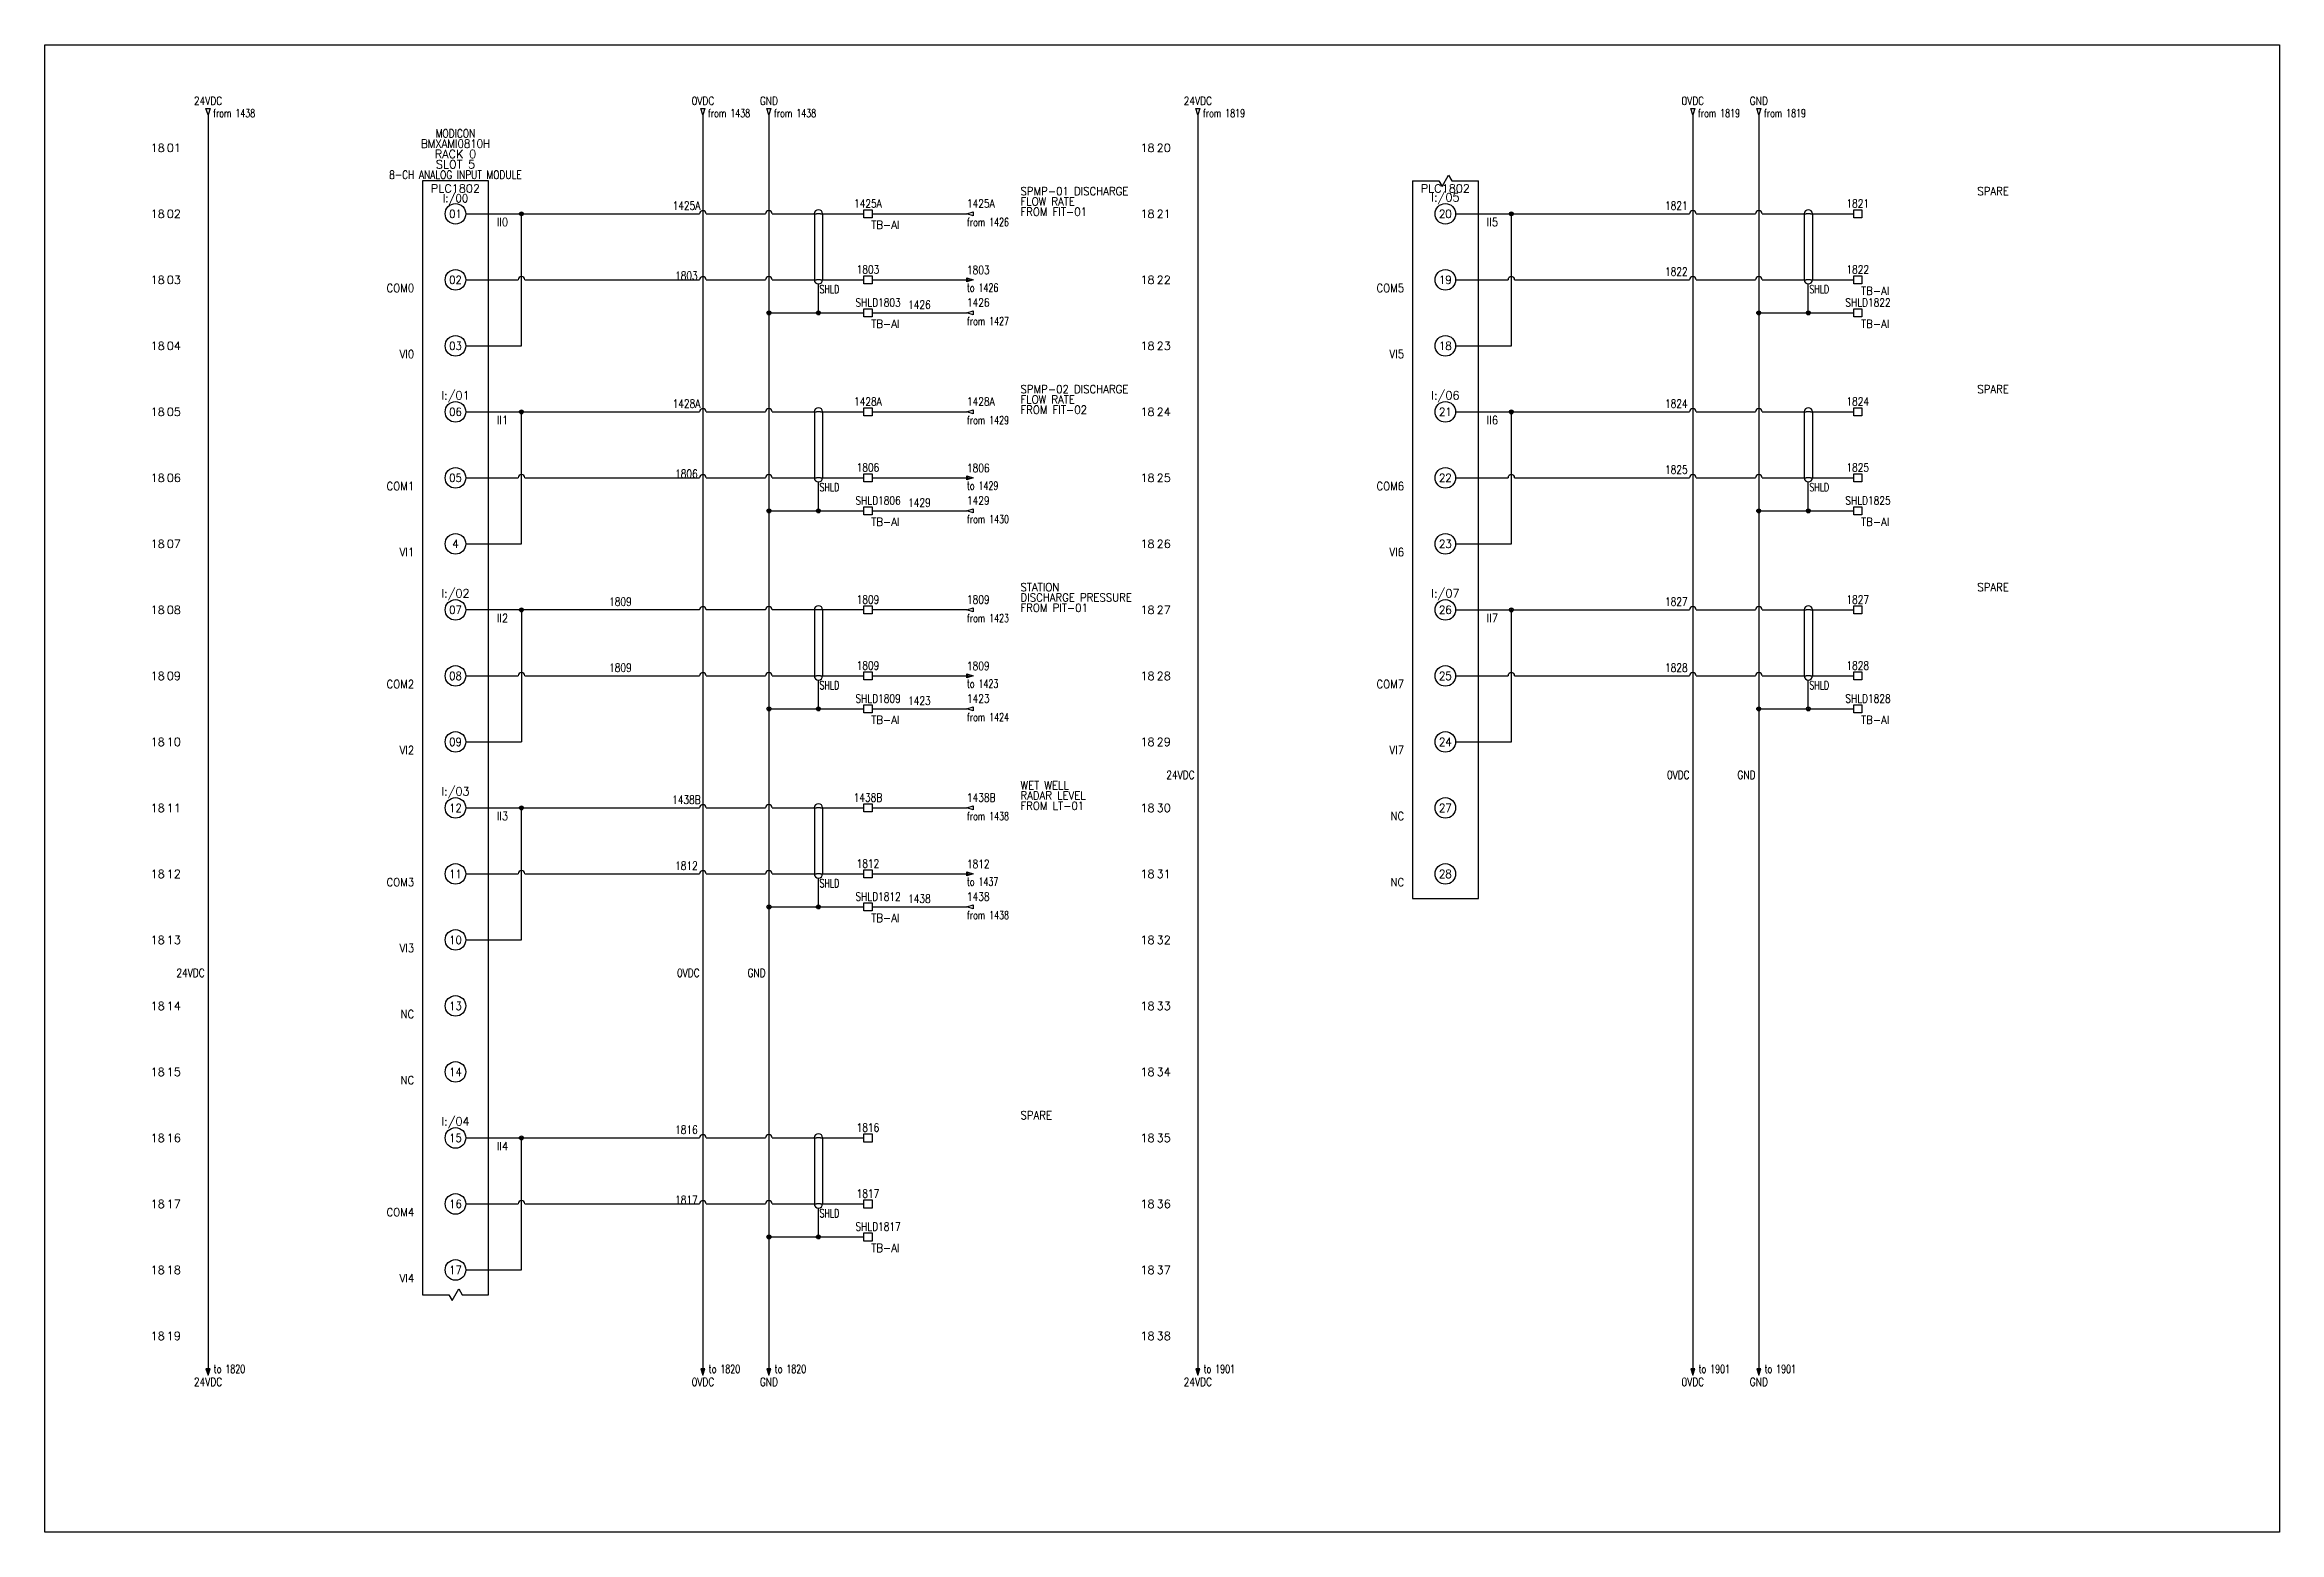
# Model space of a CAD drawing. Header units: inches. Extents: x 0 to 33.9, y 0 to 22.6.
import ezdxf
from ezdxf.enums import TextEntityAlignment as Align

# ---------------------------------------------------------------- set-up
doc = ezdxf.new("R2010")
doc.units = ezdxf.units.IN
doc.header["$MEASUREMENT"] = 0
for name, color, linetype in [('DESC', 150, 'Continuous'), ('LINK', 9, 'Continuous'), ('MISC', 7, 'Continuous'), ('SYMS', 7, 'Continuous'), ('TAGS', 150, 'Continuous'), ('TERMS', 123, 'Continuous'), ('WIRENO', 72, 'Continuous'), ('WIREREF', 52, 'Continuous'), ('WIREREF_DEST', 52, 'Continuous'), ('WIRES', 7, 'Continuous'), ('XREF', 7, 'Continuous')]:
    doc.layers.add(name, color=color, linetype=linetype)
doc.layers.add('VIEWPORTS', color=10, linetype='Continuous', plot=False)
doc.styles.add('WD', font='romans.shx')

msp = doc.modelspace()

# ---------------------------------------------------------------- texts
at = {"style": 'WD'}
for p in [(1.844, 20), (16.844, 20), (1.844, 19), (16.844, 19), (1.844, 18), (16.844, 18), (1.844, 17), (16.844, 17), (1.844, 16), (16.844, 16), (1.844, 15), (16.844, 15), (1.844, 14), (16.844, 14), (1.844, 13), (16.844, 13), (1.844, 12), (16.844, 12), (1.844, 11), (16.844, 11), (1.844, 10), (16.844, 10), (1.844, 9), (16.844, 9), (1.844, 8), (16.844, 8), (1.844, 7), (16.844, 7), (1.844, 6), (16.844, 6), (1.844, 5), (16.844, 5), (1.844, 4), (16.844, 4), (1.844, 3), (16.844, 3)]:
    msp.add_text('18', height=0.125, dxfattribs=at).set_placement(p, align=Align.MIDDLE_RIGHT)
for s, p in [('02', (1.875, 20)), ('21', (16.875, 20)), ('03', (1.875, 19)), ('22', (16.875, 19)), ('04', (1.875, 18)), ('23', (16.875, 18)), ('05', (1.875, 17)), ('24', (16.875, 17)), ('06', (1.875, 16)), ('25', (16.875, 16)), ('07', (1.875, 15)), ('26', (16.875, 15)), ('08', (1.875, 14)), ('27', (16.875, 14)), ('09', (1.875, 13)), ('28', (16.875, 13)), ('10', (1.875, 12)), ('29', (16.875, 12)), ('11', (1.875, 11)), ('30', (16.875, 11)), ('12', (1.875, 10)), ('31', (16.875, 10)), ('13', (1.875, 9)), ('32', (16.875, 9)), ('14', (1.875, 8)), ('33', (16.875, 8)), ('15', (1.875, 7)), ('34', (16.875, 7)), ('16', (1.875, 6)), ('35', (16.875, 6)), ('17', (1.875, 5)), ('36', (16.875, 5)), ('18', (1.875, 4)), ('37', (16.875, 4)), ('19', (1.875, 3)), ('38', (16.875, 3))]:
    msp.add_text(s, height=0.125, dxfattribs=at).set_placement(p, align=Align.MIDDLE_LEFT)

# ---------------------------------------------------------------- blocks, each defined once
blk = doc.blocks.new('WD_MLRH6')
at = {"style": 'WD'}
blk.add_attdef('SHEET', text='', height=0.125, dxfattribs=at).set_placement((-0.656, 0), align=Align.MIDDLE_RIGHT)
blk.add_attdef('RUNGFIRST', text='', height=0.125, dxfattribs=at).set_placement((-0.625, 0), align=Align.MIDDLE_LEFT)
at = {"style": 'WD', "flags": 1}
for tag, p in [('WIRE-START', (-0.25, -0.356)), ('RUNGHORV', (-0.25, -0.127)), ('WIREMODE', (-0.25, -0.281)), ('RUNGDIST', (-0.25, -0.2)), ('RUNGCNT', (-0.25, -0.237)), ('RUNGINC', (-0.25, -0.163)), ('WIREFMT', (-0.25, -0.321)), ('WIRE-GSUF', (-0.25, -0.396)), ('PH3SPACE', (-0.25, -0.437))]:
    blk.add_attdef(tag, text='', height=0.025, dxfattribs=at).set_placement(p, align=Align.RIGHT)
blk = doc.blocks.new('HT0W01')
for p, q in [((-0.062, 0.062), (0.062, 0.062)), ((-0.062, -0.062), (-0.062, 0.062)), ((0.062, 0.062), (0.062, -0.062)), ((0.062, -0.062), (-0.062, -0.062))]:
    blk.add_line(p, q)
at = {"style": 'WD'}
for tag, p, width in [('INST', (0.062, 0.42), 0.7), ('LOC', (0.062, 0.25), 0.7), ('DESC1', (0.05, -0.385), 0.8)]:
    blk.add_attdef(tag, p, '', height=0.125, dxfattribs=dict(at, width=width))
at = {"linetype": 'Continuous', "style": 'WD', "width": 0.8, "flags": 8}
blk.add_attdef('WIRENO', text='', height=0.125, dxfattribs=at).set_placement((0, 0.094), align=Align.CENTER)
at = {"style": 'WD', "flags": 1}
for tag, p, height in [('X4TERM01', (-0.062, 0), 0.0125), ('X4TERMDESC01', (-0.055, -0.023), 0.025), ('X2TERMDESC01', (-0.006, 0.029), 0.025), ('STRIPSEQ', (0, 0), 0.00125), ('X2TERM01', (0, 0.062), 0.0125), ('X1TERMDESC01', (0.039, 0.007), 0.025), ('X1TERM01', (0.062, 0), 0.0125), ('LINKTERM', (0, -0.002), 0.00125), ('X8TERM01', (0, -0.062), 0.0125), ('X8TERMDESC01', (0, -0.054), 0.025)]:
    blk.add_attdef(tag, p, '', height=height, dxfattribs=at)
at = {"linetype": 'Continuous', "style": 'WD', "width": 0.8, "flags": 1}
blk.add_attdef('MFG', text='', height=0.109, dxfattribs=at).set_placement((0.088, -0.406), align=Align.RIGHT)
at = {"linetype": 'Continuous', "style": 'WD'}
for tag, p, height, width, flags in [('TAGSTRIP', (0.05, -0.229), 0.125, 0.9, 8), ('CAT', (0.213, -0.406), 0.109, 0.8, 1), ('DESC2', (0.05, -0.541), 0.125, 0.8, 8), ('DESC3', (0.05, -0.698), 0.125, 0.8, 8)]:
    blk.add_attdef(tag, p, '', height=height, dxfattribs=dict(at, width=width, flags=flags))
at = {"style": 'WD', "width": 0.7, "flags": 1}
blk.add_attdef('ASSYCODE', (0.062, -0.281), '', height=0.01, dxfattribs=at)
blk = doc.blocks.new('HA1D2')
blk.add_lwpolyline([(0, 0.094), (0.031, 0.094), (0, 0), (-0.031, 0.094), (0, 0.094)])
at = {"style": 'WD', "width": 0.8, "flags": 8}
blk.add_attdef('WIRENO', text='', height=0.125, dxfattribs=at).set_placement((0, 0.15), align=Align.CENTER)
at = {"style": 'WD', "flags": 1}
for tag, p in [('X8TERM01', (0, 0)), ('SIGCODE', (0.026, 0.066))]:
    blk.add_attdef(tag, p, '', height=0.01, dxfattribs=at)
at = {"style": 'WD', "width": 0.7}
for tag, p in [('XREF', (0.077, -0.037)), ('DESC1', (0.077, -0.206))]:
    blk.add_attdef(tag, p, '', height=0.125, dxfattribs=at)
blk = doc.blocks.new('WD_WNV')
at = {"linetype": 'Continuous', "style": 'WD', "width": 0.8}
blk.add_attdef('WIRENO', text='', height=0.125, dxfattribs=at).set_placement((-0.05, 0), align=Align.MIDDLE_RIGHT)
at = {"style": 'WD', "flags": 1}
for tag, p in [('W01USER', (-0.062, 0.094)), ('W02USER', (-0.062, 0.086)), ('W03USER', (-0.062, 0.078)), ('W04USER', (-0.062, 0.07)), ('W05USER', (-0.062, 0.062)), ('W06USER', (-0.062, 0.055)), ('W07USER', (-0.062, 0.047)), ('W08USER', (-0.062, 0.039)), ('W09USER', (-0.062, 0.031)), ('W10USER', (-0.062, 0.023))]:
    blk.add_attdef(tag, text='', height=0.005, dxfattribs=at).set_placement(p, align=Align.CENTER)
blk = doc.blocks.new('HA1S4')
for points in [[(0, 0), (-0.031, 0), (0, -0.094), (0.031, 0), (0, 0)], [(0.016, -0.011), (-0.016, -0.011), (0, -0.058), (0.016, -0.011)]]:
    blk.add_lwpolyline(points)
at = {"style": 'WD', "flags": 1}
for tag, p in [('X2TERM01', (0, 0)), ('SIGCODE', (0.035, -0.083))]:
    blk.add_attdef(tag, p, '', height=0.01, dxfattribs=at)
at = {"style": 'WD', "width": 0.7}
for tag, p in [('XREF', (0.088, -0.062)), ('DESC1', (0.088, 0.113))]:
    blk.add_attdef(tag, p, '', height=0.125, dxfattribs=at)
at = {"style": 'WD', "width": 0.8, "flags": 8}
blk.add_attdef('WIRENO', text='', height=0.125, dxfattribs=at).set_placement((0, -0.259), align=Align.CENTER)
blk = doc.blocks.new('WD_WNH')
at = {"linetype": 'Continuous', "style": 'WD', "width": 0.8}
blk.add_attdef('WIRENO', text='', height=0.125, dxfattribs=at).set_placement((0, 0.062), align=Align.CENTER)
at = {"style": 'WD', "flags": 1}
for tag, p in [('W01USER', (0, 0.078)), ('W02USER', (0, 0.07)), ('W03USER', (0, 0.062)), ('W04USER', (0, 0.055)), ('W05USER', (0, 0.047)), ('W06USER', (0, 0.039)), ('W07USER', (0, 0.031)), ('W08USER', (0, 0.023)), ('W09USER', (0, 0.016)), ('W10USER', (0, 0.008))]:
    blk.add_attdef(tag, text='', height=0.005, dxfattribs=at).set_placement(p, align=Align.CENTER)
blk = doc.blocks.new('HT1001')
for p, q in [((-0.062, 0.062), (0.062, 0.062)), ((-0.062, -0.062), (-0.062, 0.062)), ((0.062, 0.062), (0.062, -0.062)), ((0.062, -0.062), (-0.062, -0.062))]:
    blk.add_line(p, q)
at = {"style": 'WD'}
for tag, p, width in [('INST', (0.062, 0.42), 0.7), ('LOC', (0.062, 0.25), 0.7), ('DESC1', (0.05, -0.385), 0.8)]:
    blk.add_attdef(tag, p, '', height=0.125, dxfattribs=dict(at, width=width))
at = {"style": 'WD', "flags": 1}
for tag, p, height in [('X4TERM01', (-0.062, 0), 0.0125), ('X4TERMDESC01', (-0.055, -0.023), 0.025), ('X2TERMDESC01', (-0.006, 0.029), 0.025), ('STRIPSEQ', (0, 0), 0.00125), ('X2TERM01', (0, 0.062), 0.0125), ('X2PIN01', (0.033, 0.084), 0.0125), ('X1TERMDESC01', (0.039, 0.007), 0.025), ('X1TERM01', (0.062, 0), 0.0125), ('X1PIN01', (0.087, 0.016), 0.0125), ('X4PIN01', (-0.114, -0.038), 0.0125), ('LINKTERM', (0, -0.002), 0.00125), ('X8TERM01', (0, -0.062), 0.0125), ('X8TERMDESC01', (0, -0.054), 0.025), ('X8PIN01', (0.026, -0.096), 0.0125)]:
    blk.add_attdef(tag, p, '', height=height, dxfattribs=at)
at = {"linetype": 'Continuous', "style": 'WD'}
for tag, p, height, width, flags in [('TERM01', (0.062, 0.094), 0.125, 0.8, 8), ('TAGSTRIP', (0.05, -0.229), 0.125, 0.9, 8), ('CAT', (0.213, -0.406), 0.109, 0.8, 1), ('DESC2', (0.05, -0.541), 0.125, 0.8, 8), ('DESC3', (0.05, -0.698), 0.125, 0.8, 8)]:
    blk.add_attdef(tag, p, '', height=height, dxfattribs=dict(at, width=width, flags=flags))
at = {"linetype": 'Continuous', "style": 'WD', "width": 0.8, "flags": 1}
blk.add_attdef('MFG', text='', height=0.109, dxfattribs=at).set_placement((0.088, -0.406), align=Align.RIGHT)
at = {"style": 'WD', "width": 0.7, "flags": 1}
blk.add_attdef('ASSYCODE', (0.062, -0.281), '', height=0.01, dxfattribs=at)
blk = doc.blocks.new('WDDOT')
for radius in [0.03, 0.0187, 0.00929]:
    blk.add_circle((0, 0), radius)
blk = doc.blocks.new('HW01_1')
blk.add_line((0.031, 0), (-0.031, 0))
blk.add_arc((0, 0), 0.0625, 360, 180)
at = {"style": 'WD', "width": 0.7, "flags": 1}
for tag, p in [('INST', (0, 0.396)), ('LOC', (0, 0.227))]:
    blk.add_attdef(tag, text='', height=0.125, dxfattribs=at).set_placement(p, align=Align.CENTER)
at = {"style": 'WD', "width": 0.8}
blk.add_attdef('TAG1', text='', height=0.125, dxfattribs=at).set_placement((-0.031, 0.062), align=Align.RIGHT)
at = {"style": 'WD'}
for tag, p in [('X8LINKL', (-0.062, 0)), ('X8LINKR', (0.062, 0))]:
    blk.add_attdef(tag, p, '', height=0.01, dxfattribs=at)
at = {"style": 'WD', "flags": 1}
for tag, p, height in [('X4TERM01', (-0.031, 0), 0.0125), ('X2TERM02', (0, 0.062), 0.0125), ('X1TERM01', (0.031, 0), 0.0125), ('WD_NOTJUMPERED', (0.097, 0.062), 0.01)]:
    blk.add_attdef(tag, p, '', height=height, dxfattribs=at)
at = {"linetype": 'Continuous', "style": 'WD', "flags": 9}
blk.add_attdef('ASSYCODE', text='', height=0.01, dxfattribs=at).set_placement((0.029, 0.042), align=Align.CENTER)
at = {"style": 'WD', "flags": 9}
blk.add_attdef('FAMILY', text='', height=0.01, dxfattribs=at).set_placement((0.023, 0.118), align=Align.CENTER)
at = {"style": 'WD', "width": 0.7, "flags": 1}
for tag, p in [('X2TERMDESC02', (0.016, 0.109)), ('XREF', (0.078, -0.3)), ('DESC1', (0.078, -0.459)), ('DESC2', (0.078, -0.621))]:
    blk.add_attdef(tag, p, '', height=0.125, dxfattribs=at)
at = {"style": 'WD', "width": 0.8}
blk.add_attdef('RATING1', (0.094, 0.062), '', height=0.125, dxfattribs=at)
at = {"style": 'WD', "width": 0.8, "flags": 1}
blk.add_attdef('MFG', text='', height=0.0938, dxfattribs=at).set_placement((-0.125, -0.031), align=Align.TOP_RIGHT)
blk.add_attdef('CAT', text='', height=0.0938, dxfattribs=at).set_placement((0.031, -0.031), align=Align.TOP_LEFT)
blk = doc.blocks.new('HW02_1')
blk.add_line((0.031, 0), (-0.031, 0))
blk.add_arc((0, 0), 0.0625, 180, 0)
at = {"style": 'WD', "width": 0.7, "flags": 1}
for tag, p in [('INST', (0, 0.349)), ('LOC', (0, 0.18))]:
    blk.add_attdef(tag, text='', height=0.125, dxfattribs=at).set_placement(p, align=Align.CENTER)
at = {"style": 'WD', "width": 0.8}
blk.add_attdef('TAG2', text='', height=0.125, dxfattribs=at).set_placement((-0.031, 0.031), align=Align.RIGHT)
at = {"style": 'WD'}
for tag, p in [('X2LINKL', (-0.063, 0)), ('X2LINKR', (0.062, 0))]:
    blk.add_attdef(tag, p, '', height=0.01, dxfattribs=at)
at = {"style": 'WD', "flags": 1}
for tag, p, height in [('X4TERM01', (-0.031, 0), 0.0125), ('X1TERM01', (0.031, 0), 0.0125), ('X8TERM02', (0, -0.063), 0.0125), ('WD_NOTJUMPERED', (0.097, -0.063), 0.01)]:
    blk.add_attdef(tag, p, '', height=height, dxfattribs=at)
at = {"style": 'WD', "flags": 9}
blk.add_attdef('FAMILY', text='', height=0.01, dxfattribs=at).set_placement((0.023, 0.118), align=Align.CENTER)
at = {"style": 'WD'}
for tag, p, width in [('RATING1', (0.094, 0.031), 0.8), ('X8TERMDESC02', (0.016, -0.204), 0.7)]:
    blk.add_attdef(tag, p, '', height=0.125, dxfattribs=dict(at, width=width))
at = {"style": 'WD', "width": 0.7, "flags": 1}
for tag, p in [('XREF', (0.016, -0.363)), ('DESC1', (0.016, -0.521)), ('DESC2', (0.016, -0.684))]:
    blk.add_attdef(tag, p, '', height=0.125, dxfattribs=at)
blk = doc.blocks.new('PLCIO_5F05')
at = {"layer": 'SYMS'}
for p, q in [((0.5, 0.5), (-0.5, 0.5)), ((-0.5, 0.5), (-0.5, -16.375)), ((0.5, -16.375), (0.5, 0.5)), ((-0.5, -16.375), (-0.1, -16.375)), ((-0.1, -16.375), (-0.05, -16.462)), ((-0.05, -16.462), (0.05, -16.288)), ((0.05, -16.288), (0.1, -16.375)), ((0.1, -16.375), (0.5, -16.375))]:
    blk.add_line(p, q, dxfattribs=at)
for centre in [(0, 0), (0, -1), (0, -2), (0, -3), (0, -4), (0, -5), (0, -6), (0, -7), (0, -8), (0, -9), (0, -10), (0, -11), (0, -12), (0, -13), (0, -14), (0, -15), (0, -16)]:
    blk.add_circle(centre, 0.156, dxfattribs=at)
at = {"layer": 'SYMS', "style": 'WD'}
for tag, width, p in [('INST', 0.8, (0, 1.482)), ('LOC', 0.8, (0, 1.312)), ('MFG', 0.8, (0, 1.156)), ('CAT', 0.9, (0, 1)), ('DESC', 0.8, (0, 0.53)), ('TAGA01', 0.9, (0, 0.174))]:
    blk.add_attdef(tag, text='', height=0.125, dxfattribs=dict(at, width=width)).set_placement(p, align=Align.CENTER)
at = {"layer": 'SYMS', "linetype": 'Continuous', "style": 'WD', "flags": 9}
blk.add_attdef('ASSYCODE', text='', height=0.01, dxfattribs=at).set_placement((0.23, 1.071), align=Align.CENTER)
at = {"layer": 'SYMS', "style": 'WD'}
for tag, p in [('LINE1', (0, 0.844)), ('LINE2', (0, 0.688)), ('TAG', (0, 0.322)), ('TAGA04', (0, -2.812)), ('TAGA07', (0, -5.812)), ('TAGA10', (0, -8.812)), ('TAGA15', (0, -13.812))]:
    blk.add_attdef(tag, text='', height=0.125, dxfattribs=at).set_placement(p, align=Align.CENTER)
at = {"layer": 'SYMS', "style": 'WD', "width": 0.9}
for tag, p in [('DESCB01', (-0.688, -0.125)), ('DESCA01', (-0.688, 0.031)), ('DESCC01', (-0.688, -0.281)), ('DESCD01', (-0.688, -0.438)), ('DESCE01', (-0.688, -0.594)), ('DESCB04', (-0.688, -3.125)), ('DESCA04', (-0.688, -2.969)), ('DESCC04', (-0.688, -3.281)), ('DESCD04', (-0.688, -3.438)), ('DESCE04', (-0.688, -3.594)), ('DESCB07', (-0.688, -6.125)), ('DESCA07', (-0.688, -5.969)), ('DESCC07', (-0.688, -6.281)), ('DESCD07', (-0.688, -6.438)), ('DESCE07', (-0.688, -6.594)), ('DESCB10', (-0.688, -9.125)), ('DESCA10', (-0.688, -8.969)), ('DESCC10', (-0.688, -9.281)), ('DESCD10', (-0.688, -9.438)), ('DESCE10', (-0.688, -9.594)), ('DESCA15', (-0.688, -13.969)), ('DESCB15', (-0.688, -14.125)), ('DESCC15', (-0.688, -14.281)), ('DESCD15', (-0.688, -14.438)), ('DESCE15', (-0.688, -14.594))]:
    blk.add_attdef(tag, text='', height=0.125, dxfattribs=at).set_placement(p, align=Align.RIGHT)
for tag, p in [('TERM01', (0, 0)), ('TERM02', (0, -1)), ('TERM03', (0, -2)), ('TERM04', (0, -3)), ('TERM05', (0, -4)), ('TERM06', (0, -5)), ('TERM07', (0, -6)), ('TERM08', (0, -7)), ('TERM09', (0, -8)), ('TERM10', (0, -9)), ('TERM11', (0, -10)), ('TERM12', (0, -11)), ('TERM13', (0, -12)), ('TERM14', (0, -13)), ('TERM15', (0, -14)), ('TERM16', (0, -15)), ('TERM17', (0, -16))]:
    blk.add_attdef(tag, text='', height=0.125, dxfattribs=at).set_placement(p, align=Align.MIDDLE_CENTER)
at = {"layer": 'SYMS', "style": 'WD', "flags": 1}
for tag, p in [('X1TERM01', (0.156, 0)), ('X1TERM02', (0.156, -1)), ('X1TERM03', (0.156, -2)), ('X1TERM04', (0.156, -3)), ('X1TERM05', (0.156, -4)), ('X1TERM06', (0.156, -5)), ('X1TERM07', (0.156, -6)), ('X1TERM08', (0.156, -7)), ('X1TERM09', (0.156, -8)), ('X1TERM10', (0.156, -9)), ('X1TERM11', (0.156, -10)), ('X1TERM12', (0.156, -11)), ('X1TERM13', (0.156, -12)), ('X1TERM14', (0.156, -13)), ('X1TERM15', (0.156, -14)), ('X1TERM16', (0.156, -15)), ('X1TERM17', (0.156, -16))]:
    blk.add_attdef(tag, p, '', height=0.01, dxfattribs=at)
at = {"layer": 'SYMS', "style": 'WD', "width": 0.9}
for tag, p in [('TERMDESC01', (0.625, -0.062)), ('TERMDESC04', (0.626, -3.062)), ('TERMDESC07', (0.626, -6.062)), ('TERMDESC10', (0.626, -9.062)), ('TERMDESC15', (0.626, -14.062))]:
    blk.add_attdef(tag, text='', height=0.125, dxfattribs=at).set_placement(p, align=Align.TOP_LEFT)
for tag, p in [('TERMDESC02', (-0.625, -1.062)), ('TERMDESC03', (-0.625, -2.062)), ('TERMDESC05', (-0.625, -4.062)), ('TERMDESC06', (-0.625, -5.062)), ('TERMDESC08', (-0.625, -7.062)), ('TERMDESC09', (-0.625, -8.062)), ('TERMDESC11', (-0.625, -10.062)), ('TERMDESC12', (-0.625, -11.062)), ('TERMDESC13', (-0.625, -12.062)), ('TERMDESC14', (-0.625, -13.062)), ('TERMDESC16', (-0.625, -15.062)), ('TERMDESC17', (-0.625, -16.062))]:
    blk.add_attdef(tag, text='', height=0.125, dxfattribs=at).set_placement(p, align=Align.TOP_RIGHT)
blk = doc.blocks.new('PLCIO_606B')
at = {"layer": 'SYMS'}
for p, q in [((-0.5, 0.5), (-0.1, 0.5)), ((-0.5, 0.5), (-0.5, -10.375)), ((-0.1, 0.5), (-0.05, 0.413)), ((-0.05, 0.413), (0.05, 0.587)), ((0.05, 0.587), (0.1, 0.5)), ((0.1, 0.5), (0.5, 0.5)), ((0.5, -10.375), (0.5, 0.5)), ((-0.5, -10.375), (0.5, -10.375))]:
    blk.add_line(p, q, dxfattribs=at)
for centre in [(0, 0), (0, -1), (0, -2), (0, -3), (0, -4), (0, -5), (0, -6), (0, -7), (0, -8), (0, -9), (0, -10)]:
    blk.add_circle(centre, 0.156, dxfattribs=at)
at = {"style": 'WD', "width": 0.8}
for tag, p in [('INST', (0, 1.482)), ('LOC', (0, 1.312))]:
    blk.add_attdef(tag, text='', height=0.125, dxfattribs=at).set_placement(p, align=Align.CENTER)
at = {"style": 'WD'}
blk.add_attdef('TAG_1', text='', height=0.125, dxfattribs=at).set_placement((0, 0.322), align=Align.CENTER)
at = {"layer": 'SYMS', "style": 'WD', "width": 0.9}
for tag, p in [('DESCB18', (-0.688, -0.125)), ('DESCA18', (-0.688, 0.031)), ('DESCC18', (-0.688, -0.281)), ('DESCD18', (-0.688, -0.438)), ('DESCE18', (-0.688, -0.594)), ('DESCB21', (-0.688, -3.125)), ('DESCA21', (-0.688, -2.969)), ('DESCC21', (-0.688, -3.281)), ('DESCD21', (-0.688, -3.438)), ('DESCE21', (-0.688, -3.594)), ('DESCB24', (-0.688, -6.125)), ('DESCA24', (-0.688, -5.969)), ('DESCC24', (-0.688, -6.281)), ('DESCD24', (-0.688, -6.438)), ('DESCE24', (-0.688, -6.594))]:
    blk.add_attdef(tag, text='', height=0.125, dxfattribs=at).set_placement(p, align=Align.RIGHT)
at = {"layer": 'SYMS', "style": 'WD'}
for tag, p in [('TAGA18', (0, 0.188)), ('TAGA21', (0, -2.812)), ('TAGA24', (0, -5.812))]:
    blk.add_attdef(tag, text='', height=0.125, dxfattribs=at).set_placement(p, align=Align.CENTER)
at = {"layer": 'SYMS', "style": 'WD', "width": 0.9}
for tag, p in [('TERM18', (0, 0)), ('TERM19', (0, -1)), ('TERM20', (0, -2)), ('TERM21', (0, -3)), ('TERM22', (0, -4)), ('TERM23', (0, -5)), ('TERM24', (0, -6)), ('TERM25', (0, -7)), ('TERM26', (0, -8)), ('TERM27', (0, -9)), ('TERM28', (0, -10))]:
    blk.add_attdef(tag, text='', height=0.125, dxfattribs=at).set_placement(p, align=Align.MIDDLE_CENTER)
at = {"layer": 'SYMS', "style": 'WD', "flags": 1}
for tag, p in [('X1TERM18', (0.156, 0)), ('X1TERM19', (0.156, -1)), ('X1TERM20', (0.156, -2)), ('X1TERM21', (0.156, -3)), ('X1TERM22', (0.156, -4)), ('X1TERM23', (0.156, -5)), ('X1TERM24', (0.156, -6)), ('X1TERM25', (0.156, -7)), ('X1TERM26', (0.156, -8)), ('X1TERM27', (0.156, -9)), ('X1TERM28', (0.156, -10))]:
    blk.add_attdef(tag, p, '', height=0.01, dxfattribs=at)
at = {"layer": 'SYMS', "style": 'WD', "width": 0.9}
for tag, p in [('TERMDESC18', (0.626, -0.062)), ('TERMDESC21', (0.626, -3.062)), ('TERMDESC24', (0.626, -6.062))]:
    blk.add_attdef(tag, text='', height=0.125, dxfattribs=at).set_placement(p, align=Align.TOP_LEFT)
for tag, p in [('TERMDESC19', (-0.625, -1.062)), ('TERMDESC20', (-0.625, -2.062)), ('TERMDESC22', (-0.625, -4.062)), ('TERMDESC23', (-0.625, -5.062)), ('TERMDESC25', (-0.625, -7.062)), ('TERMDESC26', (-0.625, -8.062)), ('TERMDESC27', (-0.625, -9.062)), ('TERMDESC28', (-0.625, -10.062))]:
    blk.add_attdef(tag, text='', height=0.125, dxfattribs=at).set_placement(p, align=Align.TOP_RIGHT)
blk = doc.blocks.new('HA1D1')
blk.add_lwpolyline([(0.094, 0), (0.094, -0.031), (0, 0), (0.094, 0.031), (0.094, 0)])
at = {"style": 'WD', "flags": 1}
for tag, p in [('SIGCODE', (-0.02, 0.047)), ('X4TERM01', (0, 0))]:
    blk.add_attdef(tag, p, '', height=0.01, dxfattribs=at)
at = {"style": 'WD', "width": 0.8, "flags": 8}
blk.add_attdef('WIRENO', (0, 0.094), '', height=0.125, dxfattribs=at)
at = {"style": 'WD', "width": 0.7}
for tag, p in [('XREF', (0, -0.188)), ('DESC1', (0, -0.375))]:
    blk.add_attdef(tag, p, '', height=0.125, dxfattribs=at)
blk = doc.blocks.new('HA1S1')
for points in [[(0, 0), (0, 0.031), (0.094, 0), (0, -0.031), (0, 0)], [(0.011, 0.016), (0.011, -0.016), (0.058, 0), (0.011, 0.016)]]:
    blk.add_lwpolyline(points)
at = {"style": 'WD', "flags": 1}
for tag, p in [('SIGCODE', (-0.02, 0.047)), ('X4TERM01', (0, 0))]:
    blk.add_attdef(tag, p, '', height=0.01, dxfattribs=at)
at = {"style": 'WD', "width": 0.8, "flags": 8}
blk.add_attdef('WIRENO', (0, 0.087), '', height=0.125, dxfattribs=at)
at = {"style": 'WD', "width": 0.7}
for tag, p in [('XREF', (0, -0.181)), ('DESC1', (0, -0.356))]:
    blk.add_attdef(tag, p, '', height=0.125, dxfattribs=at)

# ---------------------------------------------------------------- linework, layer by layer
at = {"layer": 'LINK'}
for points in [[(11.688, 20), (11.688, 19)], [(11.812, 20), (11.812, 19)], [(26.688, 20), (26.688, 19)], [(26.812, 20), (26.812, 19)], [(11.688, 17), (11.688, 16)], [(11.812, 17), (11.812, 16)], [(26.688, 17), (26.688, 16)], [(26.812, 17), (26.812, 16)], [(11.688, 14), (11.688, 13)], [(11.812, 14), (11.812, 13)], [(26.688, 14), (26.688, 13)], [(26.812, 14), (26.812, 13)], [(11.688, 11), (11.688, 10)], [(11.812, 11), (11.812, 10)], [(11.688, 6), (11.688, 5)], [(11.812, 6), (11.812, 5)]]:
    msp.add_lwpolyline(points, dxfattribs=at)
at = {"layer": 'VIEWPORTS'}
msp.add_lwpolyline([(0.025, 22.562), (33.888, 22.562), (33.888, 0.025), (0.025, 0.025)], close=True, dxfattribs=at)
at = {"layer": 'WIRES'}
for p, q in [((2.5, 21.5), (2.5, 2.5)), ((10, 21.5), (10, 2.5)), ((11, 21.5), (11, 2.5)), ((17.5, 21.5), (17.5, 2.5)), ((25, 21.5), (25, 2.5)), ((26, 21.5), (26, 2.5)), ((6.406, 20), (9.95, 20)), ((7.25, 18), (7.25, 20)), ((10.05, 20), (10.95, 20)), ((11.05, 20), (11.719, 20)), ((11.781, 20), (12.438, 20)), ((12.562, 20), (14, 20)), ((21.406, 20), (24.95, 20)), ((22.25, 18), (22.25, 20)), ((25.05, 20), (25.95, 20)), ((26.05, 20), (26.719, 20)), ((26.781, 20), (27.438, 20)), ((6.406, 19), (7.2, 19)), ((7.3, 19), (9.95, 19)), ((10.05, 19), (10.95, 19)), ((11.05, 19), (11.719, 19)), ((11.781, 19), (12.438, 19)), ((12.562, 19), (14, 19)), ((21.406, 19), (22.2, 19)), ((22.3, 19), (24.95, 19)), ((25.05, 19), (25.95, 19)), ((26.05, 19), (26.719, 19)), ((26.781, 19), (27.438, 19)), ((11.75, 18.5), (11.75, 18.938)), ((26.75, 18.5), (26.75, 18.938)), ((11, 18.5), (12.438, 18.5)), ((12.562, 18.5), (14, 18.5)), ((26, 18.5), (27.438, 18.5)), ((6.406, 18), (7.25, 18)), ((21.406, 18), (22.25, 18)), ((6.406, 17), (9.95, 17)), ((7.25, 15), (7.25, 17)), ((10.05, 17), (10.95, 17)), ((11.05, 17), (11.719, 17)), ((11.781, 17), (12.438, 17)), ((12.562, 17), (14, 17)), ((21.406, 17), (24.95, 17)), ((22.25, 15), (22.25, 17)), ((25.05, 17), (25.95, 17)), ((26.05, 17), (26.719, 17)), ((26.781, 17), (27.438, 17)), ((6.406, 16), (7.2, 16)), ((7.3, 16), (9.95, 16)), ((10.05, 16), (10.95, 16)), ((11.05, 16), (11.719, 16)), ((11.75, 15.5), (11.75, 15.938)), ((11.781, 16), (12.438, 16)), ((12.562, 16), (14, 16)), ((21.406, 16), (22.2, 16)), ((22.3, 16), (24.95, 16)), ((25.05, 16), (25.95, 16)), ((26.05, 16), (26.719, 16)), ((26.75, 15.5), (26.75, 15.938)), ((26.781, 16), (27.438, 16)), ((11, 15.5), (12.438, 15.5)), ((12.562, 15.5), (14, 15.5)), ((26, 15.5), (27.438, 15.5)), ((6.406, 15), (7.25, 15)), ((21.406, 15), (22.25, 15)), ((9.95, 14), (6.406, 14)), ((7.25, 14), (7.25, 12)), ((10.95, 14), (10.05, 14)), ((11.719, 14), (11.05, 14)), ((12.438, 14), (11.781, 14)), ((14, 14), (12.562, 14)), ((21.406, 14), (24.95, 14)), ((22.25, 12), (22.25, 14)), ((25.05, 14), (25.95, 14)), ((26.05, 14), (26.719, 14)), ((26.781, 14), (27.438, 14)), ((6.406, 13), (7.2, 13)), ((7.3, 13), (9.95, 13)), ((10.05, 13), (10.95, 13)), ((11.05, 13), (11.719, 13)), ((11.75, 12.5), (11.75, 12.938)), ((11.781, 13), (12.438, 13)), ((12.562, 13), (14, 13)), ((21.406, 13), (22.2, 13)), ((22.3, 13), (24.95, 13)), ((25.05, 13), (25.95, 13)), ((26.05, 13), (26.719, 13)), ((26.75, 12.5), (26.75, 12.938)), ((26.781, 13), (27.438, 13)), ((11, 12.5), (12.438, 12.5)), ((12.562, 12.5), (14, 12.5)), ((26, 12.5), (27.438, 12.5)), ((6.406, 12), (7.25, 12)), ((21.406, 12), (22.25, 12)), ((6.406, 11), (9.95, 11)), ((7.25, 9), (7.25, 11)), ((10.05, 11), (10.95, 11)), ((11.05, 11), (11.719, 11)), ((11.781, 11), (12.438, 11)), ((12.562, 11), (14, 11)), ((6.406, 10), (7.2, 10)), ((7.3, 10), (9.95, 10)), ((10.05, 10), (10.95, 10)), ((11.05, 10), (11.719, 10)), ((11.75, 9.5), (11.75, 9.937)), ((11.781, 10), (12.438, 10)), ((12.562, 10), (14, 10)), ((11, 9.5), (12.438, 9.5)), ((12.562, 9.5), (14, 9.5)), ((6.406, 9), (7.25, 9)), ((6.406, 6), (9.95, 6)), ((7.25, 4), (7.25, 6)), ((10.05, 6), (10.95, 6)), ((11.05, 6), (11.719, 6)), ((11.781, 6), (12.438, 6)), ((6.406, 5), (7.2, 5)), ((7.3, 5), (9.95, 5)), ((10.05, 5), (10.95, 5)), ((11.05, 5), (11.719, 5)), ((11.75, 4.5), (11.75, 4.937)), ((11.781, 5), (12.438, 5)), ((11, 4.5), (12.438, 4.5)), ((6.406, 4), (7.25, 4))]:
    msp.add_line(p, q, dxfattribs=at)
for centre in [(10, 20), (11, 20), (25, 20), (26, 20), (7.25, 19), (10, 19), (11, 19), (22.25, 19), (25, 19), (26, 19), (10, 17), (11, 17), (25, 17), (26, 17), (7.25, 16), (10, 16), (11, 16), (22.25, 16), (25, 16), (26, 16), (10, 14), (11, 14), (25, 14), (26, 14), (7.25, 13), (10, 13), (11, 13), (22.25, 13), (25, 13), (26, 13), (10, 11), (11, 11), (7.25, 10), (10, 10), (11, 10), (10, 6), (11, 6), (7.25, 5), (10, 5), (11, 5)]:
    msp.add_arc(centre, 0.05, 0, 180, dxfattribs=at)

# ---------------------------------------------------------------- block references
for p, values in [((2.5, 21), {'RUNGFIRST': '01', 'SHEET': '18'}), ((17.5, 21), {'RUNGFIRST': '20', 'SHEET': '18'})]:
    msp.add_blockref('WD_MLRH6', p).add_auto_attribs(values)
at = {"layer": 'SYMS'}
ref = msp.add_blockref('HA1D2', (2.5, 21.5), dxfattribs=at)
ref.add_attrib('WIRENO', '24VDC', dxfattribs={"layer": 'WIREREF_DEST', "height": 0.125, "style": 'WD', "width": 0.8, "flags": 8}).set_placement((2.5, 21.65), align=Align.CENTER)
ref.add_attrib('XREF', 'from 1438', (2.577, 21.463), dxfattribs={"layer": 'XREF', "height": 0.125, "style": 'WD', "width": 0.7})
ref = msp.add_blockref('HA1D2', (10, 21.5), dxfattribs=at)
ref.add_attrib('WIRENO', '0VDC', dxfattribs={"layer": 'WIREREF_DEST', "height": 0.125, "style": 'WD', "width": 0.8, "flags": 8}).set_placement((10, 21.65), align=Align.CENTER)
ref.add_attrib('XREF', 'from 1438', (10.077, 21.463), dxfattribs={"layer": 'XREF', "height": 0.125, "style": 'WD', "width": 0.7})
ref = msp.add_blockref('HA1D2', (11, 21.5), dxfattribs=at)
ref.add_attrib('WIRENO', 'GND', dxfattribs={"layer": 'WIREREF_DEST', "height": 0.125, "style": 'WD', "width": 0.8, "flags": 8}).set_placement((11, 21.65), align=Align.CENTER)
ref.add_attrib('XREF', 'from 1438', (11.077, 21.463), dxfattribs={"layer": 'XREF', "height": 0.125, "style": 'WD', "width": 0.7})
ref = msp.add_blockref('HA1D2', (17.5, 21.5), dxfattribs=at)
ref.add_attrib('WIRENO', '24VDC', dxfattribs={"layer": 'WIREREF_DEST', "height": 0.125, "style": 'WD', "width": 0.8, "flags": 8}).set_placement((17.5, 21.65), align=Align.CENTER)
ref.add_attrib('XREF', 'from 1819', (17.577, 21.463), dxfattribs={"layer": 'XREF', "height": 0.125, "style": 'WD', "width": 0.7})
ref = msp.add_blockref('HA1D2', (25, 21.5), dxfattribs=at)
ref.add_attrib('WIRENO', '0VDC', dxfattribs={"layer": 'WIREREF_DEST', "height": 0.125, "style": 'WD', "width": 0.8, "flags": 8}).set_placement((25, 21.65), align=Align.CENTER)
ref.add_attrib('XREF', 'from 1819', (25.077, 21.463), dxfattribs={"layer": 'XREF', "height": 0.125, "style": 'WD', "width": 0.7})
ref = msp.add_blockref('HA1D2', (26, 21.5), dxfattribs=at)
ref.add_attrib('WIRENO', 'GND', dxfattribs={"layer": 'WIREREF_DEST', "height": 0.125, "style": 'WD', "width": 0.8, "flags": 8}).set_placement((26, 21.65), align=Align.CENTER)
ref.add_attrib('XREF', 'from 1819', (26.077, 21.463), dxfattribs={"layer": 'XREF', "height": 0.125, "style": 'WD', "width": 0.7})
ref = msp.add_blockref('PLCIO_5F05', (6.25, 20), dxfattribs=at)
ref.add_attrib('TERM01', '01', dxfattribs={"layer": 'TERMS', "height": 0.125, "style": 'WD', "width": 0.9}).set_placement((6.25, 20), align=Align.MIDDLE_CENTER)
ref.add_attrib('TAGA01', 'I:/00', dxfattribs={"layer": 'TAGS', "height": 0.125, "style": 'WD', "width": 0.9}).set_placement((6.25, 20.174), align=Align.CENTER)
ref.add_attrib('DESCA01', 'SPMP-01 DISCHARGE', (14.812, 20.281), dxfattribs={"layer": 'DESC', "height": 0.125, "style": 'WD', "width": 0.9})
ref.add_attrib('DESCB01', 'FLOW RATE', (14.812, 20.125), dxfattribs={"layer": 'DESC', "height": 0.125, "style": 'WD', "width": 0.9})
ref.add_attrib('MFG', 'MODICON', dxfattribs={"layer": 'MISC', "height": 0.125, "style": 'WD', "width": 0.8}).set_placement((6.25, 21.156), align=Align.CENTER)
ref.add_attrib('LINE2', 'SLOT 5', dxfattribs={"layer": 'MISC', "height": 0.125, "style": 'WD'}).set_placement((6.25, 20.688), align=Align.CENTER)
ref.add_attrib('DESC', '8-CH ANALOG INPUT MODULE', dxfattribs={"layer": 'DESC', "height": 0.125, "style": 'WD', "width": 0.8}).set_placement((6.25, 20.53), align=Align.CENTER)
ref.add_attrib('LINE1', 'RACK 0', dxfattribs={"layer": 'MISC', "height": 0.125, "style": 'WD'}).set_placement((6.25, 20.844), align=Align.CENTER)
ref.add_attrib('TAG', 'PLC1802', dxfattribs={"layer": 'TAGS', "height": 0.125, "style": 'WD'}).set_placement((6.25, 20.322), align=Align.CENTER)
ref.add_attrib('CAT', 'BMXAMI0810H', dxfattribs={"layer": 'MISC', "height": 0.125, "style": 'WD', "width": 0.9}).set_placement((6.25, 21), align=Align.CENTER)
ref.add_attrib('DESCC01', 'FROM FIT-01', (14.812, 19.969), dxfattribs={"layer": 'DESC', "height": 0.125, "style": 'WD', "width": 0.9})
ref.add_attrib('TERMDESC01', 'II0', dxfattribs={"layer": 'TERMS', "height": 0.125, "style": 'WD', "width": 0.9}).set_placement((6.875, 19.938), align=Align.TOP_LEFT)
ref.add_attrib('TERM02', '02', dxfattribs={"layer": 'TERMS', "height": 0.125, "style": 'WD', "width": 0.9}).set_placement((6.25, 19), align=Align.MIDDLE_CENTER)
ref.add_attrib('TERMDESC02', 'COM0', dxfattribs={"layer": 'TERMS', "height": 0.125, "style": 'WD', "width": 0.9}).set_placement((5.625, 18.938), align=Align.TOP_RIGHT)
ref.add_attrib('TERM03', '03', dxfattribs={"layer": 'TERMS', "height": 0.125, "style": 'WD', "width": 0.9}).set_placement((6.25, 18), align=Align.MIDDLE_CENTER)
ref.add_attrib('TERMDESC03', 'VI0', dxfattribs={"layer": 'TERMS', "height": 0.125, "style": 'WD', "width": 0.9}).set_placement((5.625, 17.938), align=Align.TOP_RIGHT)
ref.add_attrib('TERM04', '06', dxfattribs={"layer": 'TERMS', "height": 0.125, "style": 'WD', "width": 0.9}).set_placement((6.25, 17), align=Align.MIDDLE_CENTER)
ref.add_attrib('TAGA04', 'I:/01', dxfattribs={"layer": 'TAGS', "height": 0.125, "style": 'WD'}).set_placement((6.25, 17.188), align=Align.CENTER)
ref.add_attrib('DESCA04', 'SPMP-02 DISCHARGE', (14.812, 17.281), dxfattribs={"layer": 'DESC', "height": 0.125, "style": 'WD', "width": 0.9})
ref.add_attrib('DESCB04', 'FLOW RATE', (14.812, 17.125), dxfattribs={"layer": 'DESC', "height": 0.125, "style": 'WD', "width": 0.9})
ref.add_attrib('DESCC04', 'FROM FIT-02', (14.812, 16.969), dxfattribs={"layer": 'DESC', "height": 0.125, "style": 'WD', "width": 0.9})
ref.add_attrib('TERMDESC04', 'II1', dxfattribs={"layer": 'TERMS', "height": 0.125, "style": 'WD', "width": 0.9}).set_placement((6.876, 16.938), align=Align.TOP_LEFT)
ref.add_attrib('TERM05', '05', dxfattribs={"layer": 'TERMS', "height": 0.125, "style": 'WD', "width": 0.9}).set_placement((6.25, 16), align=Align.MIDDLE_CENTER)
ref.add_attrib('TERMDESC05', 'COM1', dxfattribs={"layer": 'TERMS', "height": 0.125, "style": 'WD', "width": 0.9}).set_placement((5.625, 15.938), align=Align.TOP_RIGHT)
ref.add_attrib('TERM06', '4', dxfattribs={"layer": 'TERMS', "height": 0.125, "style": 'WD', "width": 0.9}).set_placement((6.25, 15), align=Align.MIDDLE_CENTER)
ref.add_attrib('TERMDESC06', 'VI1', dxfattribs={"layer": 'TERMS', "height": 0.125, "style": 'WD', "width": 0.9}).set_placement((5.625, 14.938), align=Align.TOP_RIGHT)
ref.add_attrib('TERM07', '07', dxfattribs={"layer": 'TERMS', "height": 0.125, "style": 'WD', "width": 0.9}).set_placement((6.25, 14), align=Align.MIDDLE_CENTER)
ref.add_attrib('TAGA07', 'I:/02', dxfattribs={"layer": 'TAGS', "height": 0.125, "style": 'WD'}).set_placement((6.25, 14.188), align=Align.CENTER)
ref.add_attrib('DESCA07', 'STATION', (14.812, 14.281), dxfattribs={"layer": 'DESC', "height": 0.125, "style": 'WD', "width": 0.9})
ref.add_attrib('DESCB07', 'DISCHARGE PRESSURE', (14.812, 14.125), dxfattribs={"layer": 'DESC', "height": 0.125, "style": 'WD', "width": 0.9})
ref.add_attrib('DESCC07', 'FROM PIT-01', (14.812, 13.969), dxfattribs={"layer": 'DESC', "height": 0.125, "style": 'WD', "width": 0.9})
ref.add_attrib('TERMDESC07', 'II2', dxfattribs={"layer": 'TERMS', "height": 0.125, "style": 'WD', "width": 0.9}).set_placement((6.876, 13.938), align=Align.TOP_LEFT)
ref.add_attrib('TERM08', '08', dxfattribs={"layer": 'TERMS', "height": 0.125, "style": 'WD', "width": 0.9}).set_placement((6.25, 13), align=Align.MIDDLE_CENTER)
ref.add_attrib('TERMDESC08', 'COM2', dxfattribs={"layer": 'TERMS', "height": 0.125, "style": 'WD', "width": 0.9}).set_placement((5.625, 12.938), align=Align.TOP_RIGHT)
ref.add_attrib('TERM09', '09', dxfattribs={"layer": 'TERMS', "height": 0.125, "style": 'WD', "width": 0.9}).set_placement((6.25, 12), align=Align.MIDDLE_CENTER)
ref.add_attrib('TERMDESC09', 'VI2', dxfattribs={"layer": 'TERMS', "height": 0.125, "style": 'WD', "width": 0.9}).set_placement((5.625, 11.938), align=Align.TOP_RIGHT)
ref.add_attrib('TERM10', '12', dxfattribs={"layer": 'TERMS', "height": 0.125, "style": 'WD', "width": 0.9}).set_placement((6.25, 11), align=Align.MIDDLE_CENTER)
ref.add_attrib('TAGA10', 'I:/03', dxfattribs={"layer": 'TAGS', "height": 0.125, "style": 'WD'}).set_placement((6.25, 11.188), align=Align.CENTER)
ref.add_attrib('DESCA10', 'WET WELL', (14.812, 11.281), dxfattribs={"layer": 'DESC', "height": 0.125, "style": 'WD', "width": 0.9})
ref.add_attrib('DESCB10', 'RADAR LEVEL', (14.812, 11.125), dxfattribs={"layer": 'DESC', "height": 0.125, "style": 'WD', "width": 0.9})
ref.add_attrib('DESCC10', 'FROM LT-01', (14.812, 10.969), dxfattribs={"layer": 'DESC', "height": 0.125, "style": 'WD', "width": 0.9})
ref.add_attrib('TERMDESC10', 'II3', dxfattribs={"layer": 'TERMS', "height": 0.125, "style": 'WD', "width": 0.9}).set_placement((6.876, 10.938), align=Align.TOP_LEFT)
ref.add_attrib('TERM11', '11', dxfattribs={"layer": 'TERMS', "height": 0.125, "style": 'WD', "width": 0.9}).set_placement((6.25, 10), align=Align.MIDDLE_CENTER)
ref.add_attrib('TERMDESC11', 'COM3', dxfattribs={"layer": 'TERMS', "height": 0.125, "style": 'WD', "width": 0.9}).set_placement((5.625, 9.937), align=Align.TOP_RIGHT)
ref.add_attrib('TERM12', '10', dxfattribs={"layer": 'TERMS', "height": 0.125, "style": 'WD', "width": 0.9}).set_placement((6.25, 9), align=Align.MIDDLE_CENTER)
ref.add_attrib('TERMDESC12', 'VI3', dxfattribs={"layer": 'TERMS', "height": 0.125, "style": 'WD', "width": 0.9}).set_placement((5.625, 8.938), align=Align.TOP_RIGHT)
ref.add_attrib('TERM13', '13', dxfattribs={"layer": 'TERMS', "height": 0.125, "style": 'WD', "width": 0.9}).set_placement((6.25, 8), align=Align.MIDDLE_CENTER)
ref.add_attrib('TERMDESC13', 'NC', dxfattribs={"layer": 'TERMS', "height": 0.125, "style": 'WD', "width": 0.9}).set_placement((5.625, 7.938), align=Align.TOP_RIGHT)
ref.add_attrib('TERM14', '14', dxfattribs={"layer": 'TERMS', "height": 0.125, "style": 'WD', "width": 0.9}).set_placement((6.25, 7), align=Align.MIDDLE_CENTER)
ref.add_attrib('TERMDESC14', 'NC', dxfattribs={"layer": 'TERMS', "height": 0.125, "style": 'WD', "width": 0.9}).set_placement((5.625, 6.938), align=Align.TOP_RIGHT)
ref.add_attrib('TERM15', '15', dxfattribs={"layer": 'TERMS', "height": 0.125, "style": 'WD', "width": 0.9}).set_placement((6.25, 6), align=Align.MIDDLE_CENTER)
ref.add_attrib('TAGA15', 'I:/04', dxfattribs={"layer": 'TAGS', "height": 0.125, "style": 'WD'}).set_placement((6.25, 6.188), align=Align.CENTER)
ref.add_attrib('DESCA15', 'SPARE', (14.812, 6.281), dxfattribs={"layer": 'DESC', "height": 0.125, "style": 'WD', "width": 0.9})
ref.add_attrib('TERMDESC15', 'II4', dxfattribs={"layer": 'TERMS', "height": 0.125, "style": 'WD', "width": 0.9}).set_placement((6.876, 5.938), align=Align.TOP_LEFT)
ref.add_attrib('TERM16', '16', dxfattribs={"layer": 'TERMS', "height": 0.125, "style": 'WD', "width": 0.9}).set_placement((6.25, 5), align=Align.MIDDLE_CENTER)
ref.add_attrib('TERMDESC16', 'COM4', dxfattribs={"layer": 'TERMS', "height": 0.125, "style": 'WD', "width": 0.9}).set_placement((5.625, 4.937), align=Align.TOP_RIGHT)
ref.add_attrib('TERM17', '17', dxfattribs={"layer": 'TERMS', "height": 0.125, "style": 'WD', "width": 0.9}).set_placement((6.25, 4), align=Align.MIDDLE_CENTER)
ref.add_attrib('TERMDESC17', 'VI4', dxfattribs={"layer": 'TERMS', "height": 0.125, "style": 'WD', "width": 0.9}).set_placement((5.625, 3.938), align=Align.TOP_RIGHT)
ref = msp.add_blockref('PLCIO_606B', (21.25, 20), dxfattribs=at)
ref.add_attrib('TERM18', '20', dxfattribs={"layer": 'TERMS', "height": 0.125, "style": 'WD', "width": 0.9}).set_placement((21.25, 20), align=Align.MIDDLE_CENTER)
ref.add_attrib('TAGA18', 'I:/05', dxfattribs={"layer": 'TAGS', "height": 0.125, "style": 'WD'}).set_placement((21.25, 20.188), align=Align.CENTER)
ref.add_attrib('DESCA18', 'SPARE', (29.312, 20.281), dxfattribs={"layer": 'DESC', "height": 0.125, "style": 'WD', "width": 0.9})
ref.add_attrib('TERMDESC18', 'II5', dxfattribs={"layer": 'TERMS', "height": 0.125, "style": 'WD', "width": 0.9}).set_placement((21.876, 19.938), align=Align.TOP_LEFT)
ref.add_attrib('TERM19', '19', dxfattribs={"layer": 'TERMS', "height": 0.125, "style": 'WD', "width": 0.9}).set_placement((21.25, 19), align=Align.MIDDLE_CENTER)
ref.add_attrib('TERMDESC19', 'COM5', dxfattribs={"layer": 'TERMS', "height": 0.125, "style": 'WD', "width": 0.9}).set_placement((20.625, 18.938), align=Align.TOP_RIGHT)
ref.add_attrib('TERM20', '18', dxfattribs={"layer": 'TERMS', "height": 0.125, "style": 'WD', "width": 0.9}).set_placement((21.25, 18), align=Align.MIDDLE_CENTER)
ref.add_attrib('TERMDESC20', 'VI5', dxfattribs={"layer": 'TERMS', "height": 0.125, "style": 'WD', "width": 0.9}).set_placement((20.625, 17.938), align=Align.TOP_RIGHT)
ref.add_attrib('TERM21', '21', dxfattribs={"layer": 'TERMS', "height": 0.125, "style": 'WD', "width": 0.9}).set_placement((21.25, 17), align=Align.MIDDLE_CENTER)
ref.add_attrib('TAGA21', 'I:/06', dxfattribs={"layer": 'TAGS', "height": 0.125, "style": 'WD'}).set_placement((21.25, 17.188), align=Align.CENTER)
ref.add_attrib('DESCA21', 'SPARE', (29.312, 17.281), dxfattribs={"layer": 'DESC', "height": 0.125, "style": 'WD', "width": 0.9})
ref.add_attrib('TERMDESC21', 'II6', dxfattribs={"layer": 'TERMS', "height": 0.125, "style": 'WD', "width": 0.9}).set_placement((21.876, 16.938), align=Align.TOP_LEFT)
ref.add_attrib('TERM22', '22', dxfattribs={"layer": 'TERMS', "height": 0.125, "style": 'WD', "width": 0.9}).set_placement((21.25, 16), align=Align.MIDDLE_CENTER)
ref.add_attrib('TERMDESC22', 'COM6', dxfattribs={"layer": 'TERMS', "height": 0.125, "style": 'WD', "width": 0.9}).set_placement((20.625, 15.938), align=Align.TOP_RIGHT)
ref.add_attrib('TERM23', '23', dxfattribs={"layer": 'TERMS', "height": 0.125, "style": 'WD', "width": 0.9}).set_placement((21.25, 15), align=Align.MIDDLE_CENTER)
ref.add_attrib('TERMDESC23', 'VI6', dxfattribs={"layer": 'TERMS', "height": 0.125, "style": 'WD', "width": 0.9}).set_placement((20.625, 14.938), align=Align.TOP_RIGHT)
ref.add_attrib('TERM24', '26', dxfattribs={"layer": 'TERMS', "height": 0.125, "style": 'WD', "width": 0.9}).set_placement((21.25, 14), align=Align.MIDDLE_CENTER)
ref.add_attrib('TAGA24', 'I:/07', dxfattribs={"layer": 'TAGS', "height": 0.125, "style": 'WD'}).set_placement((21.25, 14.188), align=Align.CENTER)
ref.add_attrib('DESCA24', 'SPARE', (29.312, 14.281), dxfattribs={"layer": 'DESC', "height": 0.125, "style": 'WD', "width": 0.9})
ref.add_attrib('TERMDESC24', 'II7', dxfattribs={"layer": 'TERMS', "height": 0.125, "style": 'WD', "width": 0.9}).set_placement((21.876, 13.938), align=Align.TOP_LEFT)
ref.add_attrib('TERM25', '25', dxfattribs={"layer": 'TERMS', "height": 0.125, "style": 'WD', "width": 0.9}).set_placement((21.25, 13), align=Align.MIDDLE_CENTER)
ref.add_attrib('TERMDESC25', 'COM7', dxfattribs={"layer": 'TERMS', "height": 0.125, "style": 'WD', "width": 0.9}).set_placement((20.625, 12.938), align=Align.TOP_RIGHT)
ref.add_attrib('TERM26', '24', dxfattribs={"layer": 'TERMS', "height": 0.125, "style": 'WD', "width": 0.9}).set_placement((21.25, 12), align=Align.MIDDLE_CENTER)
ref.add_attrib('TERMDESC26', 'VI7', dxfattribs={"layer": 'TERMS', "height": 0.125, "style": 'WD', "width": 0.9}).set_placement((20.625, 11.938), align=Align.TOP_RIGHT)
ref.add_attrib('TERM27', '27', dxfattribs={"layer": 'TERMS', "height": 0.125, "style": 'WD', "width": 0.9}).set_placement((21.25, 11), align=Align.MIDDLE_CENTER)
ref.add_attrib('TERMDESC27', 'NC', dxfattribs={"layer": 'TERMS', "height": 0.125, "style": 'WD', "width": 0.9}).set_placement((20.625, 10.938), align=Align.TOP_RIGHT)
ref.add_attrib('TERM28', '28', dxfattribs={"layer": 'TERMS', "height": 0.125, "style": 'WD', "width": 0.9}).set_placement((21.25, 10), align=Align.MIDDLE_CENTER)
ref.add_attrib('TERMDESC28', 'NC', dxfattribs={"layer": 'TERMS', "height": 0.125, "style": 'WD', "width": 0.9}).set_placement((20.625, 9.937), align=Align.TOP_RIGHT)
ref.add_attrib('TAG_1', 'PLC1802', dxfattribs={"layer": 'TAGS', "height": 0.125, "style": 'WD'}).set_placement((21.25, 20.322), align=Align.CENTER)
for name, p in [('WDDOT', (7.25, 20)), ('HW01_1', (11.75, 20)), ('WDDOT', (22.25, 20)), ('HW01_1', (26.75, 20)), ('WDDOT', (11, 18.5)), ('WDDOT', (11.75, 18.5)), ('WDDOT', (26, 18.5)), ('WDDOT', (26.75, 18.5)), ('WDDOT', (7.25, 17)), ('HW01_1', (11.75, 17)), ('WDDOT', (22.25, 17)), ('HW01_1', (26.75, 17)), ('WDDOT', (11, 15.5)), ('WDDOT', (11.75, 15.5)), ('WDDOT', (26, 15.5)), ('WDDOT', (26.75, 15.5)), ('WDDOT', (7.25, 14)), ('HW01_1', (11.75, 14)), ('WDDOT', (22.25, 14)), ('HW01_1', (26.75, 14)), ('WDDOT', (11, 12.5)), ('WDDOT', (11.75, 12.5)), ('WDDOT', (26, 12.5)), ('WDDOT', (26.75, 12.5)), ('WDDOT', (7.25, 11)), ('HW01_1', (11.75, 11)), ('WDDOT', (11, 9.5)), ('WDDOT', (11.75, 9.5)), ('WDDOT', (7.25, 6)), ('HW01_1', (11.75, 6)), ('WDDOT', (11, 4.5)), ('WDDOT', (11.75, 4.5))]:
    msp.add_blockref(name, p, dxfattribs=at)
ref = msp.add_blockref('HT0W01', (12.5, 20), dxfattribs=at)
ref.add_attrib('WIRENO', '1425A', dxfattribs={"layer": 'WIREREF', "linetype": 'Continuous', "height": 0.125, "style": 'WD', "width": 0.8, "flags": 8}).set_placement((12.5, 20.094), align=Align.CENTER)
ref.add_attrib('TAGSTRIP', 'TB-AI', (12.55, 19.771), dxfattribs={"layer": 'TAGS', "linetype": 'Continuous', "height": 0.125, "style": 'WD', "width": 0.9, "flags": 8})
ref = msp.add_blockref('HA1D1', (14, 20), dxfattribs=at)
ref.add_attrib('WIRENO', '1425A', (14, 20.094), dxfattribs={"layer": 'WIREREF_DEST', "height": 0.125, "style": 'WD', "width": 0.8, "flags": 8})
ref.add_attrib('XREF', 'from 1426', (14, 19.812), dxfattribs={"layer": 'XREF', "height": 0.125, "style": 'WD', "width": 0.7})
ref = msp.add_blockref('HT0W01', (27.5, 20), dxfattribs=at)
ref.add_attrib('WIRENO', '1821', dxfattribs={"layer": 'WIREREF', "linetype": 'Continuous', "height": 0.125, "style": 'WD', "width": 0.8, "flags": 8}).set_placement((27.5, 20.094), align=Align.CENTER)
ref = msp.add_blockref('HW02_1', (11.75, 19), dxfattribs=at)
ref.add_attrib('X8TERMDESC02', 'SHLD', (11.766, 18.796), dxfattribs={"layer": 'MISC', "height": 0.125, "style": 'WD', "width": 0.7})
ref = msp.add_blockref('HT0W01', (12.5, 19), dxfattribs=at)
ref.add_attrib('WIRENO', '1803', dxfattribs={"layer": 'WIREREF', "linetype": 'Continuous', "height": 0.125, "style": 'WD', "width": 0.8, "flags": 8}).set_placement((12.5, 19.094), align=Align.CENTER)
ref = msp.add_blockref('HA1S1', (14, 19), dxfattribs=at)
ref.add_attrib('WIRENO', '1803', (14, 19.087), dxfattribs={"layer": 'WIREREF', "height": 0.125, "style": 'WD', "width": 0.8, "flags": 8})
ref.add_attrib('XREF', 'to 1426', (14, 18.819), dxfattribs={"layer": 'XREF', "height": 0.125, "style": 'WD', "width": 0.7})
ref = msp.add_blockref('HW02_1', (26.75, 19), dxfattribs=at)
ref.add_attrib('X8TERMDESC02', 'SHLD', (26.766, 18.796), dxfattribs={"layer": 'MISC', "height": 0.125, "style": 'WD', "width": 0.7})
ref = msp.add_blockref('HT0W01', (27.5, 19), dxfattribs=at)
ref.add_attrib('WIRENO', '1822', dxfattribs={"layer": 'WIREREF', "linetype": 'Continuous', "height": 0.125, "style": 'WD', "width": 0.8, "flags": 8}).set_placement((27.5, 19.094), align=Align.CENTER)
ref.add_attrib('TAGSTRIP', 'TB-AI', (27.55, 18.771), dxfattribs={"layer": 'TAGS', "linetype": 'Continuous', "height": 0.125, "style": 'WD', "width": 0.9, "flags": 8})
ref = msp.add_blockref('HT1001', (12.5, 18.5), dxfattribs=at)
ref.add_attrib('TERM01', 'SHLD1803', (12.312, 18.594), dxfattribs={"layer": 'TERMS', "linetype": 'Continuous', "height": 0.125, "style": 'WD', "width": 0.8, "flags": 8})
ref.add_attrib('TAGSTRIP', 'TB-AI', (12.55, 18.271), dxfattribs={"layer": 'TAGS', "linetype": 'Continuous', "height": 0.125, "style": 'WD', "width": 0.9, "flags": 8})
ref = msp.add_blockref('HA1D1', (14, 18.5), dxfattribs=at)
ref.add_attrib('WIRENO', '1426', (14, 18.594), dxfattribs={"layer": 'WIREREF_DEST', "height": 0.125, "style": 'WD', "width": 0.8, "flags": 8})
ref.add_attrib('XREF', 'from 1427', (14, 18.312), dxfattribs={"layer": 'XREF', "height": 0.125, "style": 'WD', "width": 0.7})
ref = msp.add_blockref('HT1001', (27.5, 18.5), dxfattribs=at)
ref.add_attrib('TERM01', 'SHLD1822', (27.312, 18.594), dxfattribs={"layer": 'TERMS', "linetype": 'Continuous', "height": 0.125, "style": 'WD', "width": 0.8, "flags": 8})
ref.add_attrib('TAGSTRIP', 'TB-AI', (27.55, 18.271), dxfattribs={"layer": 'TAGS', "linetype": 'Continuous', "height": 0.125, "style": 'WD', "width": 0.9, "flags": 8})
ref = msp.add_blockref('HT0W01', (12.5, 17), dxfattribs=at)
ref.add_attrib('WIRENO', '1428A', dxfattribs={"layer": 'WIREREF', "linetype": 'Continuous', "height": 0.125, "style": 'WD', "width": 0.8, "flags": 8}).set_placement((12.5, 17.094), align=Align.CENTER)
ref = msp.add_blockref('HA1D1', (14, 17), dxfattribs=at)
ref.add_attrib('WIRENO', '1428A', (14, 17.094), dxfattribs={"layer": 'WIREREF_DEST', "height": 0.125, "style": 'WD', "width": 0.8, "flags": 8})
ref.add_attrib('XREF', 'from 1429', (14, 16.812), dxfattribs={"layer": 'XREF', "height": 0.125, "style": 'WD', "width": 0.7})
ref = msp.add_blockref('HT0W01', (27.5, 17), dxfattribs=at)
ref.add_attrib('WIRENO', '1824', dxfattribs={"layer": 'WIREREF', "linetype": 'Continuous', "height": 0.125, "style": 'WD', "width": 0.8, "flags": 8}).set_placement((27.5, 17.094), align=Align.CENTER)
ref = msp.add_blockref('HW02_1', (11.75, 16), dxfattribs=at)
ref.add_attrib('X8TERMDESC02', 'SHLD', (11.766, 15.796), dxfattribs={"layer": 'MISC', "height": 0.125, "style": 'WD', "width": 0.7})
ref = msp.add_blockref('HT0W01', (12.5, 16), dxfattribs=at)
ref.add_attrib('WIRENO', '1806', dxfattribs={"layer": 'WIREREF', "linetype": 'Continuous', "height": 0.125, "style": 'WD', "width": 0.8, "flags": 8}).set_placement((12.5, 16.094), align=Align.CENTER)
ref = msp.add_blockref('HA1S1', (14, 16), dxfattribs=at)
ref.add_attrib('WIRENO', '1806', (14, 16.087), dxfattribs={"layer": 'WIREREF', "height": 0.125, "style": 'WD', "width": 0.8, "flags": 8})
ref.add_attrib('XREF', 'to 1429', (14, 15.819), dxfattribs={"layer": 'XREF', "height": 0.125, "style": 'WD', "width": 0.7})
ref = msp.add_blockref('HW02_1', (26.75, 16), dxfattribs=at)
ref.add_attrib('X8TERMDESC02', 'SHLD', (26.766, 15.796), dxfattribs={"layer": 'MISC', "height": 0.125, "style": 'WD', "width": 0.7})
ref = msp.add_blockref('HT0W01', (27.5, 16), dxfattribs=at)
ref.add_attrib('WIRENO', '1825', dxfattribs={"layer": 'WIREREF', "linetype": 'Continuous', "height": 0.125, "style": 'WD', "width": 0.8, "flags": 8}).set_placement((27.5, 16.094), align=Align.CENTER)
ref = msp.add_blockref('HT1001', (12.5, 15.5), dxfattribs=at)
ref.add_attrib('TERM01', 'SHLD1806', (12.312, 15.594), dxfattribs={"layer": 'TERMS', "linetype": 'Continuous', "height": 0.125, "style": 'WD', "width": 0.8, "flags": 8})
ref.add_attrib('TAGSTRIP', 'TB-AI', (12.55, 15.271), dxfattribs={"layer": 'TAGS', "linetype": 'Continuous', "height": 0.125, "style": 'WD', "width": 0.9, "flags": 8})
ref = msp.add_blockref('HA1D1', (14, 15.5), dxfattribs=at)
ref.add_attrib('WIRENO', '1429', (14, 15.594), dxfattribs={"layer": 'WIREREF_DEST', "height": 0.125, "style": 'WD', "width": 0.8, "flags": 8})
ref.add_attrib('XREF', 'from 1430', (14, 15.312), dxfattribs={"layer": 'XREF', "height": 0.125, "style": 'WD', "width": 0.7})
ref = msp.add_blockref('HT1001', (27.5, 15.5), dxfattribs=at)
ref.add_attrib('TERM01', 'SHLD1825', (27.312, 15.594), dxfattribs={"layer": 'TERMS', "linetype": 'Continuous', "height": 0.125, "style": 'WD', "width": 0.8, "flags": 8})
ref.add_attrib('TAGSTRIP', 'TB-AI', (27.55, 15.271), dxfattribs={"layer": 'TAGS', "linetype": 'Continuous', "height": 0.125, "style": 'WD', "width": 0.9, "flags": 8})
ref = msp.add_blockref('HT0W01', (12.5, 14), dxfattribs=at)
ref.add_attrib('WIRENO', '1809', dxfattribs={"layer": 'WIREREF', "linetype": 'Continuous', "height": 0.125, "style": 'WD', "width": 0.8, "flags": 8}).set_placement((12.5, 14.094), align=Align.CENTER)
ref = msp.add_blockref('HA1D1', (14, 14), dxfattribs=at)
ref.add_attrib('WIRENO', '1809', (14, 14.094), dxfattribs={"layer": 'WIREREF_DEST', "height": 0.125, "style": 'WD', "width": 0.8, "flags": 8})
ref.add_attrib('XREF', 'from 1423', (14, 13.812), dxfattribs={"layer": 'XREF', "height": 0.125, "style": 'WD', "width": 0.7})
ref = msp.add_blockref('HT0W01', (27.5, 14), dxfattribs=at)
ref.add_attrib('WIRENO', '1827', dxfattribs={"layer": 'WIREREF', "linetype": 'Continuous', "height": 0.125, "style": 'WD', "width": 0.8, "flags": 8}).set_placement((27.5, 14.094), align=Align.CENTER)
ref = msp.add_blockref('HT0W01', (12.5, 13), dxfattribs=at)
ref.add_attrib('WIRENO', '1809', dxfattribs={"layer": 'WIREREF', "linetype": 'Continuous', "height": 0.125, "style": 'WD', "width": 0.8, "flags": 8}).set_placement((12.5, 13.094), align=Align.CENTER)
ref = msp.add_blockref('HA1S1', (14, 13), dxfattribs=at)
ref.add_attrib('WIRENO', '1809', (14, 13.088), dxfattribs={"layer": 'WIREREF', "height": 0.125, "style": 'WD', "width": 0.8, "flags": 8})
ref.add_attrib('XREF', 'to 1423', (14, 12.819), dxfattribs={"layer": 'XREF', "height": 0.125, "style": 'WD', "width": 0.7})
ref = msp.add_blockref('HT0W01', (27.5, 13), dxfattribs=at)
ref.add_attrib('WIRENO', '1828', dxfattribs={"layer": 'WIREREF', "linetype": 'Continuous', "height": 0.125, "style": 'WD', "width": 0.8, "flags": 8}).set_placement((27.5, 13.094), align=Align.CENTER)
ref = msp.add_blockref('HW02_1', (11.75, 13), dxfattribs=at)
ref.add_attrib('X8TERMDESC02', 'SHLD', (11.766, 12.796), dxfattribs={"layer": 'MISC', "height": 0.125, "style": 'WD', "width": 0.7})
ref = msp.add_blockref('HW02_1', (26.75, 13), dxfattribs=at)
ref.add_attrib('X8TERMDESC02', 'SHLD', (26.766, 12.796), dxfattribs={"layer": 'MISC', "height": 0.125, "style": 'WD', "width": 0.7})
ref = msp.add_blockref('HT1001', (12.5, 12.5), dxfattribs=at)
ref.add_attrib('TERM01', 'SHLD1809', (12.312, 12.594), dxfattribs={"layer": 'TERMS', "linetype": 'Continuous', "height": 0.125, "style": 'WD', "width": 0.8, "flags": 8})
ref.add_attrib('TAGSTRIP', 'TB-AI', (12.55, 12.271), dxfattribs={"layer": 'TAGS', "linetype": 'Continuous', "height": 0.125, "style": 'WD', "width": 0.9, "flags": 8})
ref = msp.add_blockref('HA1D1', (14, 12.5), dxfattribs=at)
ref.add_attrib('WIRENO', '1423', (14, 12.594), dxfattribs={"layer": 'WIREREF_DEST', "height": 0.125, "style": 'WD', "width": 0.8, "flags": 8})
ref.add_attrib('XREF', 'from 1424', (14, 12.312), dxfattribs={"layer": 'XREF', "height": 0.125, "style": 'WD', "width": 0.7})
ref = msp.add_blockref('HT1001', (27.5, 12.5), dxfattribs=at)
ref.add_attrib('TERM01', 'SHLD1828', (27.312, 12.594), dxfattribs={"layer": 'TERMS', "linetype": 'Continuous', "height": 0.125, "style": 'WD', "width": 0.8, "flags": 8})
ref.add_attrib('TAGSTRIP', 'TB-AI', (27.55, 12.271), dxfattribs={"layer": 'TAGS', "linetype": 'Continuous', "height": 0.125, "style": 'WD', "width": 0.9, "flags": 8})
ref = msp.add_blockref('HT0W01', (12.5, 11), dxfattribs=at)
ref.add_attrib('WIRENO', '1438B', dxfattribs={"layer": 'WIREREF', "linetype": 'Continuous', "height": 0.125, "style": 'WD', "width": 0.8, "flags": 8}).set_placement((12.5, 11.094), align=Align.CENTER)
ref = msp.add_blockref('HA1D1', (14, 11), dxfattribs=at)
ref.add_attrib('WIRENO', '1438B', (14, 11.094), dxfattribs={"layer": 'WIREREF_DEST', "height": 0.125, "style": 'WD', "width": 0.8, "flags": 8})
ref.add_attrib('XREF', 'from 1438', (14, 10.812), dxfattribs={"layer": 'XREF', "height": 0.125, "style": 'WD', "width": 0.7})
ref = msp.add_blockref('HT0W01', (12.5, 10), dxfattribs=at)
ref.add_attrib('WIRENO', '1812', dxfattribs={"layer": 'WIREREF', "linetype": 'Continuous', "height": 0.125, "style": 'WD', "width": 0.8, "flags": 8}).set_placement((12.5, 10.094), align=Align.CENTER)
ref = msp.add_blockref('HA1S1', (14, 10), dxfattribs=at)
ref.add_attrib('WIRENO', '1812', (14, 10.088), dxfattribs={"layer": 'WIREREF', "height": 0.125, "style": 'WD', "width": 0.8, "flags": 8})
ref.add_attrib('XREF', 'to 1437', (14, 9.819), dxfattribs={"layer": 'XREF', "height": 0.125, "style": 'WD', "width": 0.7})
ref = msp.add_blockref('HW02_1', (11.75, 10), dxfattribs=at)
ref.add_attrib('X8TERMDESC02', 'SHLD', (11.766, 9.796), dxfattribs={"layer": 'MISC', "height": 0.125, "style": 'WD', "width": 0.7})
ref = msp.add_blockref('HT1001', (12.5, 9.5), dxfattribs=at)
ref.add_attrib('TERM01', 'SHLD1812', (12.312, 9.594), dxfattribs={"layer": 'TERMS', "linetype": 'Continuous', "height": 0.125, "style": 'WD', "width": 0.8, "flags": 8})
ref.add_attrib('TAGSTRIP', 'TB-AI', (12.55, 9.271), dxfattribs={"layer": 'TAGS', "linetype": 'Continuous', "height": 0.125, "style": 'WD', "width": 0.9, "flags": 8})
ref = msp.add_blockref('HA1D1', (14, 9.5), dxfattribs=at)
ref.add_attrib('WIRENO', '1438', (14, 9.594), dxfattribs={"layer": 'WIREREF_DEST', "height": 0.125, "style": 'WD', "width": 0.8, "flags": 8})
ref.add_attrib('XREF', 'from 1438', (14, 9.312), dxfattribs={"layer": 'XREF', "height": 0.125, "style": 'WD', "width": 0.7})
ref = msp.add_blockref('HT0W01', (12.5, 6), dxfattribs=at)
ref.add_attrib('WIRENO', '1816', dxfattribs={"layer": 'WIREREF', "linetype": 'Continuous', "height": 0.125, "style": 'WD', "width": 0.8, "flags": 8}).set_placement((12.5, 6.094), align=Align.CENTER)
ref = msp.add_blockref('HT0W01', (12.5, 5), dxfattribs=at)
ref.add_attrib('WIRENO', '1817', dxfattribs={"layer": 'WIREREF', "linetype": 'Continuous', "height": 0.125, "style": 'WD', "width": 0.8, "flags": 8}).set_placement((12.5, 5.094), align=Align.CENTER)
ref = msp.add_blockref('HW02_1', (11.75, 5), dxfattribs=at)
ref.add_attrib('X8TERMDESC02', 'SHLD', (11.766, 4.796), dxfattribs={"layer": 'MISC', "height": 0.125, "style": 'WD', "width": 0.7})
ref = msp.add_blockref('HT1001', (12.5, 4.5), dxfattribs=at)
ref.add_attrib('TERM01', 'SHLD1817', (12.312, 4.594), dxfattribs={"layer": 'TERMS', "linetype": 'Continuous', "height": 0.125, "style": 'WD', "width": 0.8, "flags": 8})
ref.add_attrib('TAGSTRIP', 'TB-AI', (12.55, 4.271), dxfattribs={"layer": 'TAGS', "linetype": 'Continuous', "height": 0.125, "style": 'WD', "width": 0.9, "flags": 8})
ref = msp.add_blockref('HA1S4', (2.5, 2.5), dxfattribs=at)
ref.add_attrib('WIRENO', '24VDC', dxfattribs={"layer": 'WIREREF', "height": 0.125, "style": 'WD', "width": 0.8, "flags": 8}).set_placement((2.5, 2.241), align=Align.CENTER)
ref.add_attrib('XREF', 'to 1820', (2.587, 2.438), dxfattribs={"layer": 'XREF', "height": 0.125, "style": 'WD', "width": 0.7})
ref = msp.add_blockref('HA1S4', (10, 2.5), dxfattribs=at)
ref.add_attrib('WIRENO', '0VDC', dxfattribs={"layer": 'WIREREF', "height": 0.125, "style": 'WD', "width": 0.8, "flags": 8}).set_placement((10, 2.241), align=Align.CENTER)
ref.add_attrib('XREF', 'to 1820', (10.088, 2.438), dxfattribs={"layer": 'XREF', "height": 0.125, "style": 'WD', "width": 0.7})
ref = msp.add_blockref('HA1S4', (11, 2.5), dxfattribs=at)
ref.add_attrib('WIRENO', 'GND', dxfattribs={"layer": 'WIREREF', "height": 0.125, "style": 'WD', "width": 0.8, "flags": 8}).set_placement((11, 2.241), align=Align.CENTER)
ref.add_attrib('XREF', 'to 1820', (11.088, 2.438), dxfattribs={"layer": 'XREF', "height": 0.125, "style": 'WD', "width": 0.7})
ref = msp.add_blockref('HA1S4', (17.5, 2.5), dxfattribs=at)
ref.add_attrib('WIRENO', '24VDC', dxfattribs={"layer": 'WIREREF', "height": 0.125, "style": 'WD', "width": 0.8, "flags": 8}).set_placement((17.5, 2.241), align=Align.CENTER)
ref.add_attrib('XREF', 'to 1901', (17.587, 2.438), dxfattribs={"layer": 'XREF', "height": 0.125, "style": 'WD', "width": 0.7})
ref = msp.add_blockref('HA1S4', (25, 2.5), dxfattribs=at)
ref.add_attrib('WIRENO', '0VDC', dxfattribs={"layer": 'WIREREF', "height": 0.125, "style": 'WD', "width": 0.8, "flags": 8}).set_placement((25, 2.241), align=Align.CENTER)
ref.add_attrib('XREF', 'to 1901', (25.087, 2.438), dxfattribs={"layer": 'XREF', "height": 0.125, "style": 'WD', "width": 0.7})
ref = msp.add_blockref('HA1S4', (26, 2.5), dxfattribs=at)
ref.add_attrib('WIRENO', 'GND', dxfattribs={"layer": 'WIREREF', "height": 0.125, "style": 'WD', "width": 0.8, "flags": 8}).set_placement((26, 2.241), align=Align.CENTER)
ref.add_attrib('XREF', 'to 1901', (26.087, 2.438), dxfattribs={"layer": 'XREF', "height": 0.125, "style": 'WD', "width": 0.7})
at = {"layer": 'WIRENO'}
ref = msp.add_blockref('WD_WNH', (9.75, 20), dxfattribs=at)
ref.add_attrib('WIRENO', '1425A', dxfattribs={"linetype": 'Continuous', "height": 0.125, "style": 'WD', "width": 0.8}).set_placement((9.75, 20.062), align=Align.CENTER)
ref = msp.add_blockref('WD_WNH', (24.75, 20), dxfattribs=at)
ref.add_attrib('WIRENO', '1821', dxfattribs={"linetype": 'Continuous', "height": 0.125, "style": 'WD', "width": 0.8}).set_placement((24.75, 20.062), align=Align.CENTER)
ref = msp.add_blockref('WD_WNH', (9.75, 18.938), dxfattribs=at)
ref.add_attrib('WIRENO', '1803', dxfattribs={"linetype": 'Continuous', "height": 0.125, "style": 'WD', "width": 0.8}).set_placement((9.75, 19), align=Align.CENTER)
ref = msp.add_blockref('WD_WNH', (24.75, 19), dxfattribs=at)
ref.add_attrib('WIRENO', '1822', dxfattribs={"linetype": 'Continuous', "height": 0.125, "style": 'WD', "width": 0.8}).set_placement((24.75, 19.062), align=Align.CENTER)
ref = msp.add_blockref('WD_WNH', (13.281, 18.5), dxfattribs=at)
ref.add_attrib('WIRENO', '1426', dxfattribs={"linetype": 'Continuous', "height": 0.125, "style": 'WD', "width": 0.8}).set_placement((13.281, 18.562), align=Align.CENTER)
ref = msp.add_blockref('WD_WNH', (9.75, 17), dxfattribs=at)
ref.add_attrib('WIRENO', '1428A', dxfattribs={"linetype": 'Continuous', "height": 0.125, "style": 'WD', "width": 0.8}).set_placement((9.75, 17.062), align=Align.CENTER)
ref = msp.add_blockref('WD_WNH', (24.75, 17), dxfattribs=at)
ref.add_attrib('WIRENO', '1824', dxfattribs={"linetype": 'Continuous', "height": 0.125, "style": 'WD', "width": 0.8}).set_placement((24.75, 17.062), align=Align.CENTER)
ref = msp.add_blockref('WD_WNH', (9.75, 15.938), dxfattribs=at)
ref.add_attrib('WIRENO', '1806', dxfattribs={"linetype": 'Continuous', "height": 0.125, "style": 'WD', "width": 0.8}).set_placement((9.75, 16), align=Align.CENTER)
ref = msp.add_blockref('WD_WNH', (24.75, 16), dxfattribs=at)
ref.add_attrib('WIRENO', '1825', dxfattribs={"linetype": 'Continuous', "height": 0.125, "style": 'WD', "width": 0.8}).set_placement((24.75, 16.062), align=Align.CENTER)
ref = msp.add_blockref('WD_WNH', (13.281, 15.5), dxfattribs=at)
ref.add_attrib('WIRENO', '1429', dxfattribs={"linetype": 'Continuous', "height": 0.125, "style": 'WD', "width": 0.8}).set_placement((13.281, 15.562), align=Align.CENTER)
ref = msp.add_blockref('WD_WNH', (8.75, 14), dxfattribs=at)
ref.add_attrib('WIRENO', '1809', dxfattribs={"linetype": 'Continuous', "height": 0.125, "style": 'WD', "width": 0.8}).set_placement((8.75, 14.062), align=Align.CENTER)
ref = msp.add_blockref('WD_WNH', (24.75, 14), dxfattribs=at)
ref.add_attrib('WIRENO', '1827', dxfattribs={"linetype": 'Continuous', "height": 0.125, "style": 'WD', "width": 0.8}).set_placement((24.75, 14.062), align=Align.CENTER)
ref = msp.add_blockref('WD_WNH', (8.75, 13), dxfattribs=at)
ref.add_attrib('WIRENO', '1809', dxfattribs={"linetype": 'Continuous', "height": 0.125, "style": 'WD', "width": 0.8}).set_placement((8.75, 13.062), align=Align.CENTER)
ref = msp.add_blockref('WD_WNH', (24.75, 13), dxfattribs=at)
ref.add_attrib('WIRENO', '1828', dxfattribs={"linetype": 'Continuous', "height": 0.125, "style": 'WD', "width": 0.8}).set_placement((24.75, 13.062), align=Align.CENTER)
ref = msp.add_blockref('WD_WNH', (13.281, 12.5), dxfattribs=at)
ref.add_attrib('WIRENO', '1423', dxfattribs={"linetype": 'Continuous', "height": 0.125, "style": 'WD', "width": 0.8}).set_placement((13.281, 12.562), align=Align.CENTER)
ref = msp.add_blockref('WD_WNV', (17.5, 11.5), dxfattribs=at)
ref.add_attrib('WIRENO', '24VDC', dxfattribs={"linetype": 'Continuous', "height": 0.125, "style": 'WD', "width": 0.8}).set_placement((17.45, 11.5), align=Align.MIDDLE_RIGHT)
ref = msp.add_blockref('WD_WNV', (25, 11.5), dxfattribs=at)
ref.add_attrib('WIRENO', '0VDC', dxfattribs={"linetype": 'Continuous', "height": 0.125, "style": 'WD', "width": 0.8}).set_placement((24.95, 11.5), align=Align.MIDDLE_RIGHT)
ref = msp.add_blockref('WD_WNV', (26, 11.5), dxfattribs=at)
ref.add_attrib('WIRENO', 'GND', dxfattribs={"linetype": 'Continuous', "height": 0.125, "style": 'WD', "width": 0.8}).set_placement((25.95, 11.5), align=Align.MIDDLE_RIGHT)
ref = msp.add_blockref('WD_WNH', (9.75, 11), dxfattribs=at)
ref.add_attrib('WIRENO', '1438B', dxfattribs={"linetype": 'Continuous', "height": 0.125, "style": 'WD', "width": 0.8}).set_placement((9.75, 11.062), align=Align.CENTER)
ref = msp.add_blockref('WD_WNH', (9.75, 10), dxfattribs=at)
ref.add_attrib('WIRENO', '1812', dxfattribs={"linetype": 'Continuous', "height": 0.125, "style": 'WD', "width": 0.8}).set_placement((9.75, 10.062), align=Align.CENTER)
ref = msp.add_blockref('WD_WNH', (13.281, 9.5), dxfattribs=at)
ref.add_attrib('WIRENO', '1438', dxfattribs={"linetype": 'Continuous', "height": 0.125, "style": 'WD', "width": 0.8}).set_placement((13.281, 9.562), align=Align.CENTER)
ref = msp.add_blockref('WD_WNV', (2.5, 8.5), dxfattribs=at)
ref.add_attrib('WIRENO', '24VDC', dxfattribs={"linetype": 'Continuous', "height": 0.125, "style": 'WD', "width": 0.8}).set_placement((2.45, 8.5), align=Align.MIDDLE_RIGHT)
ref = msp.add_blockref('WD_WNV', (10, 8.5), dxfattribs=at)
ref.add_attrib('WIRENO', '0VDC', dxfattribs={"linetype": 'Continuous', "height": 0.125, "style": 'WD', "width": 0.8}).set_placement((9.95, 8.5), align=Align.MIDDLE_RIGHT)
ref = msp.add_blockref('WD_WNV', (11, 8.5), dxfattribs=at)
ref.add_attrib('WIRENO', 'GND', dxfattribs={"linetype": 'Continuous', "height": 0.125, "style": 'WD', "width": 0.8}).set_placement((10.95, 8.5), align=Align.MIDDLE_RIGHT)
ref = msp.add_blockref('WD_WNH', (9.75, 6), dxfattribs=at)
ref.add_attrib('WIRENO', '1816', dxfattribs={"linetype": 'Continuous', "height": 0.125, "style": 'WD', "width": 0.8}).set_placement((9.75, 6.062), align=Align.CENTER)
ref = msp.add_blockref('WD_WNH', (9.75, 4.937), dxfattribs=at)
ref.add_attrib('WIRENO', '1817', dxfattribs={"linetype": 'Continuous', "height": 0.125, "style": 'WD', "width": 0.8}).set_placement((9.75, 5), align=Align.CENTER)

msp.set_redraw_order([(e.dxf.handle, doc.entitydb.next_handle()) for e in msp.query("TEXT MTEXT ATTDEF DIMENSION ARC_DIMENSION")])  # texts and dimensions are drawn at this point

doc.saveas('drawing.dxf')
